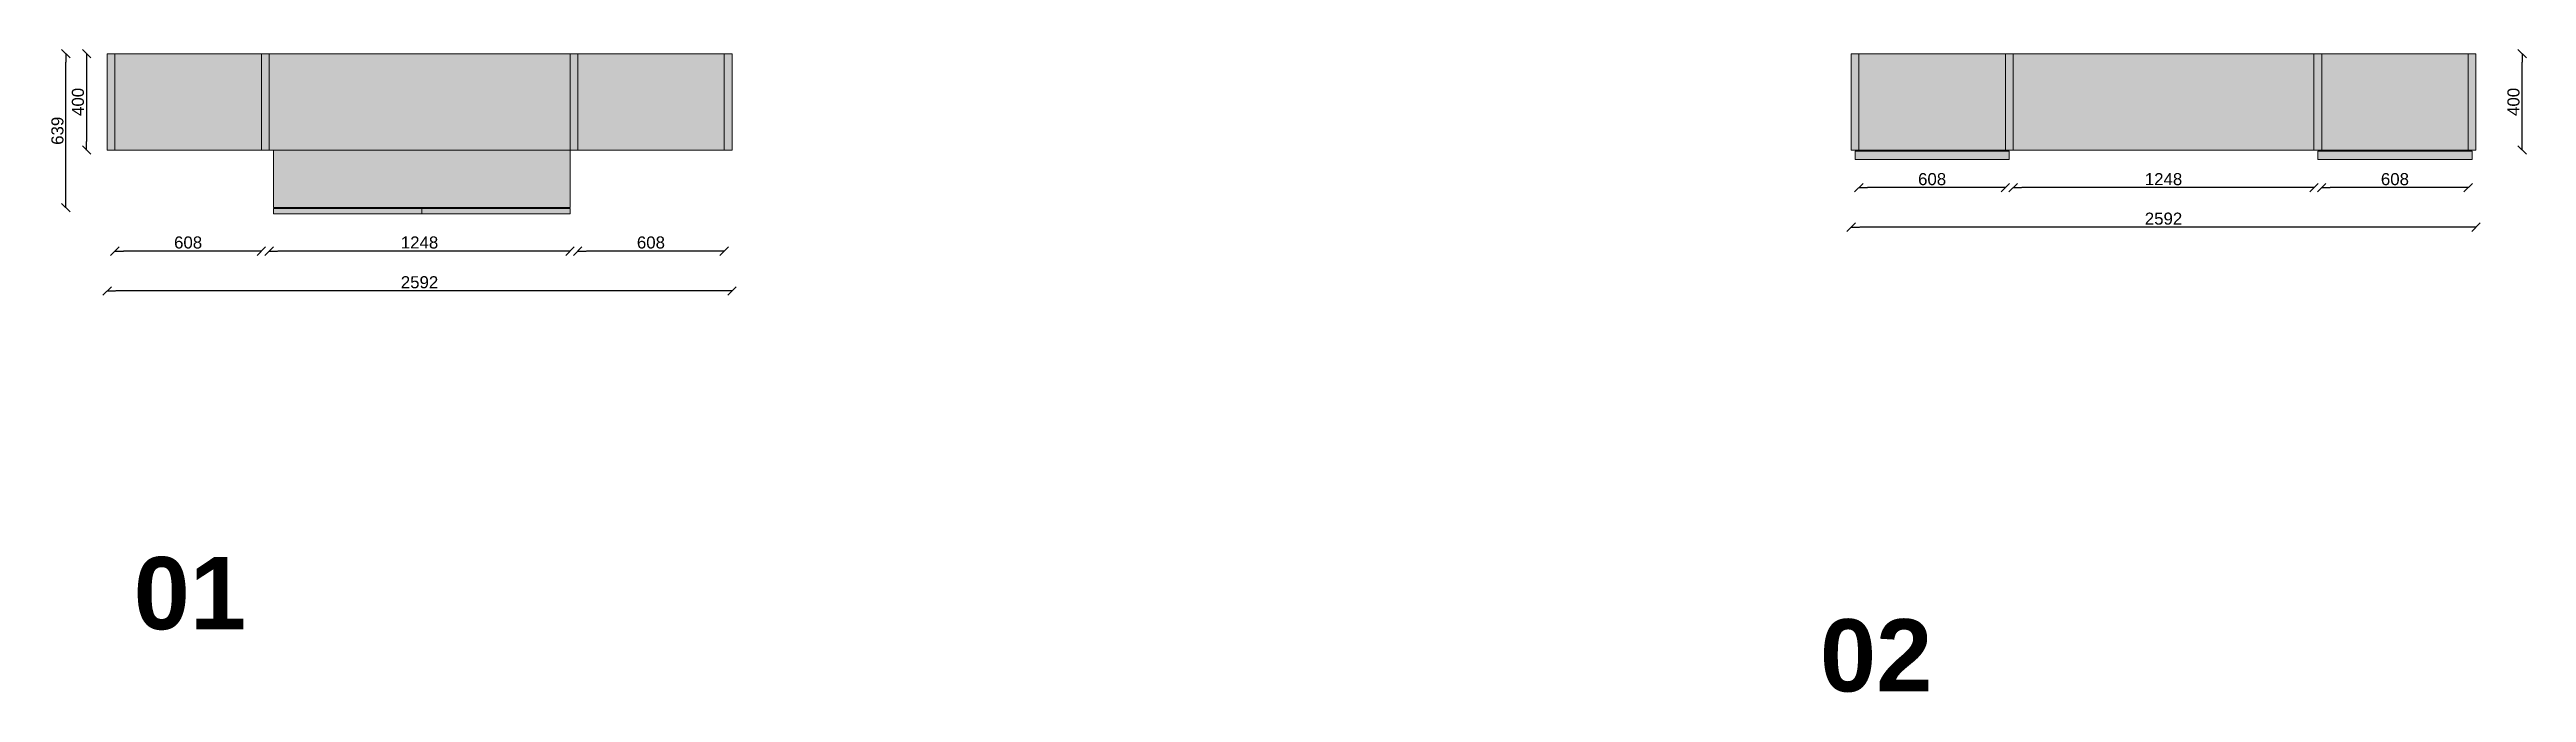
# Model space of a CAD drawing. Header units: inches. Extents: x -2150 to 187520, y -61540 to -22885.
# Drawn here: x 53398 to 63674, y -32830 to -30160 of the extents above; entities that cross this region are included whole.
import ezdxf

# ---------------------------------------------------------------- set-up
doc = ezdxf.new("R2010")
doc.units = ezdxf.units.IN
doc.header["$MEASUREMENT"] = 0
doc.layers.add('Linee arredi', color=3, linetype='Continuous', lineweight=20)
doc.layers.add('Quote', color=5, linetype='Continuous')
doc.styles.add('Arial', font='Arial.ttf')
doc.styles.add('Arial (bold)', font='Arial Bold.ttf')
doc.dimstyles.new('M&C_quote arredo', dxfattribs={"dimtxt": 50, "dimasz": 35.34668, "dimexe": 0, "dimexo": 0, "dimgap": 10, "dimtad": 1, "dimdec": 0, "dimtxsty": 'Arial', "dimblk": 'VW_SLASH', "dimcen": 0, "dimse1": 1, "dimse2": 1, "dimazin": 0, "dimtfac": 1, "dimtdec": 0, "dimtix": 1, "dimtmove": 0, "dimatfit": 0, "dimldrblk": 'VW_SLASH', "dimfxl": 0, "dimfxlon": 1, "dimfrac": 2, "dimtolj": 1, "dimarcsym": 0})

msp = doc.modelspace()

# ---------------------------------------------------------------- texts
at = {"layer": 'Linee arredi', "transparency": 33554687, "char_height": 300, "attachment_point": 7, "line_spacing_factor": 1.006858, "style": 'Arial (bold)'}
for s, insert in [('01', (53747.2, -32571.8)), ('02', (60742.6, -32830.1))]:
    msp.add_mtext(s, dxfattribs=dict(at, insert=insert))

# ---------------------------------------------------------------- blocks, each defined once
blk = doc.blocks.new('VW_SLASH')
at = {"color": 0, "linetype": 'ByBlock', "lineweight": -2, "transparency": 16777216}
blk.add_line((0, 0), (-1, 0), dxfattribs=at)
at = {"color": 0, "linetype": 'Continuous', "lineweight": -2, "transparency": 16777216, "flags": 128}
blk.add_lwpolyline([(0.5, 0.5), (-0.5, -0.5)], dxfattribs=at)
blk = doc.blocks.new('*D329')
at = {"layer": 'Defpoints', "color": 0, "transparency": 16777216}
for p in [(53669, -30578), (54277, -30578), (53669, -30998)]:
    blk.add_point(p, dxfattribs=at)
at = {"layer": 'Quote', "color": 0, "lineweight": -2, "transparency": 16777216}
blk.add_line((54242, -30998), (53705, -30998), dxfattribs=at)
at = {"layer": 'Quote', "color": 0, "lineweight": -2, "transparency": 16777216, "xscale": 35.3466796875, "yscale": 35.3466796875, "zscale": 35.3466796875, "rotation": 180}
blk.add_blockref('VW_SLASH', (53669, -30998), dxfattribs=at)
at = {"layer": 'Quote', "color": 0, "lineweight": -2, "transparency": 16777216, "xscale": 35.3466796875, "yscale": 35.3466796875, "zscale": 35.3466796875}
blk.add_blockref('VW_SLASH', (54277, -30998), dxfattribs=at)
at = {"layer": 'Quote', "color": 0, "transparency": 16777216, "insert": (53973, -30962), "char_height": 50, "attachment_point": 5, "style": 'Arial'}
blk.add_mtext('\\A1;608', dxfattribs=at)
blk = doc.blocks.new('*D330')
at = {"layer": 'Defpoints', "color": 0, "transparency": 16777216}
for p in [(54309, -30838), (55557, -30838), (54309, -30998)]:
    blk.add_point(p, dxfattribs=at)
at = {"layer": 'Quote', "color": 0, "lineweight": -2, "transparency": 16777216}
blk.add_line((55522, -30998), (54345, -30998), dxfattribs=at)
at = {"layer": 'Quote', "color": 0, "lineweight": -2, "transparency": 16777216, "xscale": 35.3466796875, "yscale": 35.3466796875, "zscale": 35.3466796875, "rotation": 180}
blk.add_blockref('VW_SLASH', (54309, -30998), dxfattribs=at)
at = {"layer": 'Quote', "color": 0, "lineweight": -2, "transparency": 16777216, "xscale": 35.3466796875, "yscale": 35.3466796875, "zscale": 35.3466796875}
blk.add_blockref('VW_SLASH', (55557, -30998), dxfattribs=at)
at = {"layer": 'Quote', "color": 0, "transparency": 16777216, "insert": (54933, -30962), "char_height": 50, "attachment_point": 5, "style": 'Arial'}
blk.add_mtext('\\A1;1248', dxfattribs=at)
blk = doc.blocks.new('*D331')
at = {"layer": 'Defpoints', "color": 0, "transparency": 16777216}
for p in [(56197, -30578), (55589, -30838), (55589, -30998)]:
    blk.add_point(p, dxfattribs=at)
at = {"layer": 'Quote', "color": 0, "lineweight": -2, "transparency": 16777216}
blk.add_line((56162, -30998), (55625, -30998), dxfattribs=at)
at = {"layer": 'Quote', "color": 0, "lineweight": -2, "transparency": 16777216, "xscale": 35.3466796875, "yscale": 35.3466796875, "zscale": 35.3466796875, "rotation": 180}
blk.add_blockref('VW_SLASH', (55589, -30998), dxfattribs=at)
at = {"layer": 'Quote', "color": 0, "lineweight": -2, "transparency": 16777216, "xscale": 35.3466796875, "yscale": 35.3466796875, "zscale": 35.3466796875}
blk.add_blockref('VW_SLASH', (56197, -30998), dxfattribs=at)
at = {"layer": 'Quote', "color": 0, "transparency": 16777216, "insert": (55893, -30962), "char_height": 50, "attachment_point": 5, "style": 'Arial'}
blk.add_mtext('\\A1;608', dxfattribs=at)
blk = doc.blocks.new('*D332')
at = {"layer": 'Defpoints', "color": 0, "transparency": 16777216}
for p in [(53637, -30578), (56229, -30578), (53637, -31163)]:
    blk.add_point(p, dxfattribs=at)
at = {"layer": 'Quote', "color": 0, "lineweight": -2, "transparency": 16777216}
blk.add_line((56194, -31163), (53673, -31163), dxfattribs=at)
at = {"layer": 'Quote', "color": 0, "lineweight": -2, "transparency": 16777216, "xscale": 35.3466796875, "yscale": 35.3466796875, "zscale": 35.3466796875, "rotation": 180}
blk.add_blockref('VW_SLASH', (53637, -31163), dxfattribs=at)
at = {"layer": 'Quote', "color": 0, "lineweight": -2, "transparency": 16777216, "xscale": 35.3466796875, "yscale": 35.3466796875, "zscale": 35.3466796875}
blk.add_blockref('VW_SLASH', (56229, -31163), dxfattribs=at)
at = {"layer": 'Quote', "color": 0, "transparency": 16777216, "insert": (54933, -31127), "char_height": 50, "attachment_point": 5, "style": 'Arial'}
blk.add_mtext('\\A1;2592', dxfattribs=at)
blk = doc.blocks.new('*D333')
at = {"layer": 'Defpoints', "color": 0, "transparency": 16777216}
for p in [(53637, -30178), (53552, -30578), (53637, -30578)]:
    blk.add_point(p, dxfattribs=at)
at = {"layer": 'Quote', "color": 0, "lineweight": -2, "transparency": 16777216}
blk.add_line((53552, -30213), (53552, -30543), dxfattribs=at)
at = {"layer": 'Quote', "color": 0, "lineweight": -2, "transparency": 16777216, "xscale": 35.3466796875, "yscale": 35.3466796875, "zscale": 35.3466796875}
for p, rotation in [((53552, -30178), 90), ((53552, -30578), 270)]:
    blk.add_blockref('VW_SLASH', p, dxfattribs=dict(at, rotation=rotation))
at = {"layer": 'Quote', "color": 0, "transparency": 16777216, "insert": (53516, -30378), "char_height": 50, "attachment_point": 5, "rotation": 90, "style": 'Arial'}
blk.add_mtext('\\A1;400', dxfattribs=at)
blk = doc.blocks.new('*D334')
at = {"layer": 'Defpoints', "color": 0, "transparency": 16777216}
for p in [(53466, -30178), (54218, -30178), (54327, -30817)]:
    blk.add_point(p, dxfattribs=at)
at = {"layer": 'Quote', "color": 0, "lineweight": -2, "transparency": 16777216}
blk.add_line((53466, -30782), (53466, -30213), dxfattribs=at)
at = {"layer": 'Quote', "color": 0, "lineweight": -2, "transparency": 16777216, "xscale": 35.3466796875, "yscale": 35.3466796875, "zscale": 35.3466796875}
for p, rotation in [((53466, -30178), 90), ((53466, -30817), 270)]:
    blk.add_blockref('VW_SLASH', p, dxfattribs=dict(at, rotation=rotation))
at = {"layer": 'Quote', "color": 0, "transparency": 16777216, "insert": (53431, -30498), "char_height": 50, "attachment_point": 5, "rotation": 90, "style": 'Arial'}
blk.add_mtext('\\A1;639', dxfattribs=at)
blk = doc.blocks.new('*D337')
at = {"layer": 'Defpoints', "color": 0, "transparency": 16777216}
for p in [(63458, -30178), (63656, -30178), (63458, -30578)]:
    blk.add_point(p, dxfattribs=at)
at = {"layer": 'Quote', "color": 0, "lineweight": -2, "transparency": 16777216}
blk.add_line((63656, -30543), (63656, -30213), dxfattribs=at)
at = {"layer": 'Quote', "color": 0, "lineweight": -2, "transparency": 16777216, "xscale": 35.3466796875, "yscale": 35.3466796875, "zscale": 35.3466796875}
for p, rotation in [((63656, -30178), 90), ((63656, -30578), 270)]:
    blk.add_blockref('VW_SLASH', p, dxfattribs=dict(at, rotation=rotation))
at = {"layer": 'Quote', "color": 0, "transparency": 16777216, "insert": (63620, -30378), "char_height": 50, "attachment_point": 5, "rotation": 90, "style": 'Arial'}
blk.add_mtext('\\A1;400', dxfattribs=at)
blk = doc.blocks.new('*D338')
at = {"layer": 'Defpoints', "color": 0, "transparency": 16777216}
for p in [(60904, -30578), (61512, -30578), (60904, -30734)]:
    blk.add_point(p, dxfattribs=at)
at = {"layer": 'Quote', "color": 0, "lineweight": -2, "transparency": 16777216}
blk.add_line((61477, -30734), (60940, -30734), dxfattribs=at)
at = {"layer": 'Quote', "color": 0, "lineweight": -2, "transparency": 16777216, "xscale": 35.3466796875, "yscale": 35.3466796875, "zscale": 35.3466796875, "rotation": 180}
blk.add_blockref('VW_SLASH', (60904, -30734), dxfattribs=at)
at = {"layer": 'Quote', "color": 0, "lineweight": -2, "transparency": 16777216, "xscale": 35.3466796875, "yscale": 35.3466796875, "zscale": 35.3466796875}
blk.add_blockref('VW_SLASH', (61512, -30734), dxfattribs=at)
at = {"layer": 'Quote', "color": 0, "transparency": 16777216, "insert": (61208, -30699), "char_height": 50, "attachment_point": 5, "style": 'Arial'}
blk.add_mtext('\\A1;608', dxfattribs=at)
blk = doc.blocks.new('*D339')
at = {"layer": 'Defpoints', "color": 0, "transparency": 16777216}
for p in [(61544, -30578), (62792, -30578), (61544, -30734)]:
    blk.add_point(p, dxfattribs=at)
at = {"layer": 'Quote', "color": 0, "lineweight": -2, "transparency": 16777216}
blk.add_line((62757, -30734), (61580, -30734), dxfattribs=at)
at = {"layer": 'Quote', "color": 0, "lineweight": -2, "transparency": 16777216, "xscale": 35.3466796875, "yscale": 35.3466796875, "zscale": 35.3466796875, "rotation": 180}
blk.add_blockref('VW_SLASH', (61544, -30734), dxfattribs=at)
at = {"layer": 'Quote', "color": 0, "lineweight": -2, "transparency": 16777216, "xscale": 35.3466796875, "yscale": 35.3466796875, "zscale": 35.3466796875}
blk.add_blockref('VW_SLASH', (62792, -30734), dxfattribs=at)
at = {"layer": 'Quote', "color": 0, "transparency": 16777216, "insert": (62168, -30699), "char_height": 50, "attachment_point": 5, "style": 'Arial'}
blk.add_mtext('\\A1;1248', dxfattribs=at)
blk = doc.blocks.new('*D340')
at = {"layer": 'Defpoints', "color": 0, "transparency": 16777216}
for p in [(62824, -30578), (63432, -30578), (62824, -30734)]:
    blk.add_point(p, dxfattribs=at)
at = {"layer": 'Quote', "color": 0, "lineweight": -2, "transparency": 16777216}
blk.add_line((63397, -30734), (62860, -30734), dxfattribs=at)
at = {"layer": 'Quote', "color": 0, "lineweight": -2, "transparency": 16777216, "xscale": 35.3466796875, "yscale": 35.3466796875, "zscale": 35.3466796875, "rotation": 180}
blk.add_blockref('VW_SLASH', (62824, -30734), dxfattribs=at)
at = {"layer": 'Quote', "color": 0, "lineweight": -2, "transparency": 16777216, "xscale": 35.3466796875, "yscale": 35.3466796875, "zscale": 35.3466796875}
blk.add_blockref('VW_SLASH', (63432, -30734), dxfattribs=at)
at = {"layer": 'Quote', "color": 0, "transparency": 16777216, "insert": (63128, -30699), "char_height": 50, "attachment_point": 5, "style": 'Arial'}
blk.add_mtext('\\A1;608', dxfattribs=at)
blk = doc.blocks.new('*D341')
at = {"layer": 'Defpoints', "color": 0, "transparency": 16777216}
for p in [(60872, -30578), (63464, -30578), (60872, -30898)]:
    blk.add_point(p, dxfattribs=at)
at = {"layer": 'Quote', "color": 0, "lineweight": -2, "transparency": 16777216}
blk.add_line((63429, -30898), (60908, -30898), dxfattribs=at)
at = {"layer": 'Quote', "color": 0, "lineweight": -2, "transparency": 16777216, "xscale": 35.3466796875, "yscale": 35.3466796875, "zscale": 35.3466796875, "rotation": 180}
blk.add_blockref('VW_SLASH', (60872, -30898), dxfattribs=at)
at = {"layer": 'Quote', "color": 0, "lineweight": -2, "transparency": 16777216, "xscale": 35.3466796875, "yscale": 35.3466796875, "zscale": 35.3466796875}
blk.add_blockref('VW_SLASH', (63464, -30898), dxfattribs=at)
at = {"layer": 'Quote', "color": 0, "transparency": 16777216, "insert": (62168, -30863), "char_height": 50, "attachment_point": 5, "style": 'Arial'}
blk.add_mtext('\\A1;2592', dxfattribs=at)

# ---------------------------------------------------------------- dimensions: what is measured, and where the dimension line sits
at = {"layer": 'Quote', "color": 7}
for base, p1, p2, picture, middle in [((53466.4, -30178.1), (54326.6, -30817.1), (54218.1, -30178.1), '*D334', (53430.9, -30497.6)), ((53551.7, -30578.1), (53637.4, -30178.1), (53637.4, -30578.1), '*D333', (53516.2, -30378.1)), ((63656, -30178.1), (63458.2, -30578.1), (63458.2, -30178.1), '*D337', (63620.4, -30378.1))]:
    dim = msp.add_linear_dim(base=base, p1=p1, p2=p2, angle=270, dimstyle='M&C_quote arredo', override={"dimpost": '<>', "dimtmove": 1}, dxfattribs=at)
    dim.commit()
    dim.dimension.update_dxf_attribs({"geometry": picture, "text_midpoint": middle})
for base, p1, p2, picture, middle in [((53637.4, -31162.9), (56229.4, -30578.1), (53637.4, -30578.1), '*D332', (54933.4, -31127.4)), ((53669.4, -30997.9), (54277.4, -30578.1), (53669.4, -30578.1), '*D329', (53973.4, -30962.4)), ((55589.4, -30997.9), (56197.4, -30578.1), (55589.4, -30837.9), '*D331', (55893.4, -30962.4)), ((60872.2, -30898.4), (63464.2, -30578.1), (60872.2, -30578.1), '*D341', (62168.2, -30862.9)), ((60904.2, -30734.4), (61512.2, -30578.1), (60904.2, -30578.1), '*D338', (61208.2, -30698.9)), ((61544.2, -30734.4), (62792.2, -30578.1), (61544.2, -30578.1), '*D339', (62168.2, -30698.9)), ((62824.2, -30734.4), (63432.2, -30578.1), (62824.2, -30578.1), '*D340', (63128.2, -30698.9)), ((54309.4, -30997.9), (55557.4, -30837.9), (54309.4, -30837.9), '*D330', (54933.4, -30962.4))]:
    dim = msp.add_linear_dim(base=base, p1=p1, p2=p2, dimstyle='M&C_quote arredo', override={"dimpost": '<>', "dimtmove": 1}, dxfattribs=at)
    dim.commit()
    dim.dimension.update_dxf_attribs({"geometry": picture, "text_midpoint": middle})

# ---------------------------------------------------------------- hatches: boundary and pattern name
at = {"layer": 'Linee arredi'}
h = msp.add_hatch(color=7, dxfattribs=at)
h.dxf.hatch_style = 1
h.paths.add_polyline_path([(53637.4, -30578.1), (53669.4, -30578.1), (53669.4, -30178.1), (53637.4, -30178.1)])
h = msp.add_hatch(color=7, dxfattribs=at)
h.dxf.hatch_style = 1
h.paths.add_polyline_path([(54277.4, -30178.1), (53669.4, -30178.1), (53669.4, -30578.1), (54277.4, -30578.1)])
h = msp.add_hatch(color=7, dxfattribs=at)
h.dxf.hatch_style = 1
h.paths.add_polyline_path([(54277.4, -30578.1), (54309.4, -30578.1), (54309.4, -30178.1), (54277.4, -30178.1)])
h = msp.add_hatch(color=7, dxfattribs=at)
h.dxf.hatch_style = 1
h.paths.add_polyline_path([(55557.4, -30178.1), (54309.4, -30178.1), (54309.4, -30578.1), (55557.4, -30578.1)])
h = msp.add_hatch(color=7, dxfattribs=at)
h.dxf.hatch_style = 1
h.paths.add_polyline_path([(55557.4, -30578.1), (55589.4, -30578.1), (55589.4, -30178.1), (55557.4, -30178.1)])
h = msp.add_hatch(color=7, dxfattribs=at)
h.dxf.hatch_style = 1
h.paths.add_polyline_path([(56197.4, -30178.1), (55589.4, -30178.1), (55589.4, -30578.1), (56197.4, -30578.1)])
h = msp.add_hatch(color=7, dxfattribs=at)
h.dxf.hatch_style = 1
h.paths.add_polyline_path([(56197.4, -30578.1), (56229.4, -30578.1), (56229.4, -30178.1), (56197.4, -30178.1)])
h = msp.add_hatch(color=7, dxfattribs=at)
h.dxf.hatch_style = 1
h.paths.add_polyline_path([(60872.2, -30178.1), (60904.2, -30178.1), (60904.2, -30578.1), (60872.2, -30578.1)])
h = msp.add_hatch(color=7, dxfattribs=at)
h.dxf.hatch_style = 1
h.paths.add_polyline_path([(60904.2, -30178.1), (63432.2, -30178.1), (63432.2, -30578.1), (60904.2, -30578.1)])
h = msp.add_hatch(color=7, dxfattribs=at)
h.dxf.hatch_style = 1
h.paths.add_polyline_path([(63432.2, -30178.1), (63464.2, -30178.1), (63464.2, -30578.1), (63432.2, -30578.1)])
h = msp.add_hatch(color=253, dxfattribs=at)
h.dxf.hatch_style = 1
h.paths.add_polyline_path([(55557.4, -30821.1), (54942, -30821.1), (54942, -30843.1), (55557.4, -30843.1)])
h.paths.add_polyline_path([(55557.4, -30817.1), (55557.4, -30578.1), (54326.6, -30578.1), (54326.6, -30817.1)])
h.paths.add_polyline_path([(54326.6, -30843.1), (54942, -30843.1), (54942, -30821.1), (54326.6, -30821.1)])
h = msp.add_hatch(color=252, dxfattribs=at)
h.dxf.hatch_style = 1
h.paths.add_polyline_path([(61528.2, -30617.1), (60888.2, -30617.1), (60888.2, -30582.1), (61528.2, -30582.1)])
h = msp.add_hatch(color=252, dxfattribs=at)
h.dxf.hatch_style = 1
h.paths.add_polyline_path([(63448.2, -30617.1), (62808.2, -30617.1), (62808.2, -30582.1), (63448.2, -30582.1)])

# ---------------------------------------------------------------- linework, layer by layer
at = {"layer": 'Linee arredi', "linetype": 'Continuous', "lineweight": 5, "transparency": 33554687, "flags": 128}
for points in [[(53637.4, -30178.1), (53669.4, -30178.1), (53669.4, -30578.1), (53637.4, -30578.1)], [(53669.4, -30178.1), (56197.4, -30178.1), (56197.4, -30578.1), (53669.4, -30578.1)], [(54277.4, -30178.1), (54309.4, -30178.1), (54309.4, -30578.1), (54277.4, -30578.1)], [(55557.4, -30178.1), (55589.4, -30178.1), (55589.4, -30578.1), (55557.4, -30578.1)], [(56197.4, -30178.1), (56229.4, -30178.1), (56229.4, -30578.1), (56197.4, -30578.1)], [(60872.2, -30178.1), (60904.2, -30178.1), (60904.2, -30578.1), (60872.2, -30578.1)], [(60904.2, -30178.1), (63432.2, -30178.1), (63432.2, -30578.1), (60904.2, -30578.1)], [(61512.2, -30178.1), (61544.2, -30178.1), (61544.2, -30578.1), (61512.2, -30578.1)], [(62792.2, -30178.1), (62824.2, -30178.1), (62824.2, -30578.1), (62792.2, -30578.1)], [(63432.2, -30178.1), (63464.2, -30178.1), (63464.2, -30578.1), (63432.2, -30578.1)], [(55557.4, -30578.1), (54326.6, -30578.1), (54326.6, -30817.1), (55557.4, -30817.1)]]:
    msp.add_lwpolyline(points, close=True, dxfattribs=at)
at = {"layer": 'Linee arredi'}
for points in [[(61528.2, -30617.1), (60888.2, -30617.1), (60888.2, -30582.1), (61528.2, -30582.1)], [(63448.2, -30617.1), (62808.2, -30617.1), (62808.2, -30582.1), (63448.2, -30582.1)], [(54326.6, -30843.1), (54942, -30843.1), (54942, -30821.1), (54326.6, -30821.1)], [(55557.4, -30843.1), (54942, -30843.1), (54942, -30821.1), (55557.4, -30821.1)]]:
    msp.add_lwpolyline(points, close=True, dxfattribs=at)

msp.set_redraw_order([(e.dxf.handle, doc.entitydb.next_handle()) for e in msp.query("TEXT MTEXT ATTDEF DIMENSION ARC_DIMENSION")])  # texts and dimensions are drawn at this point

doc.saveas('drawing.dxf')
